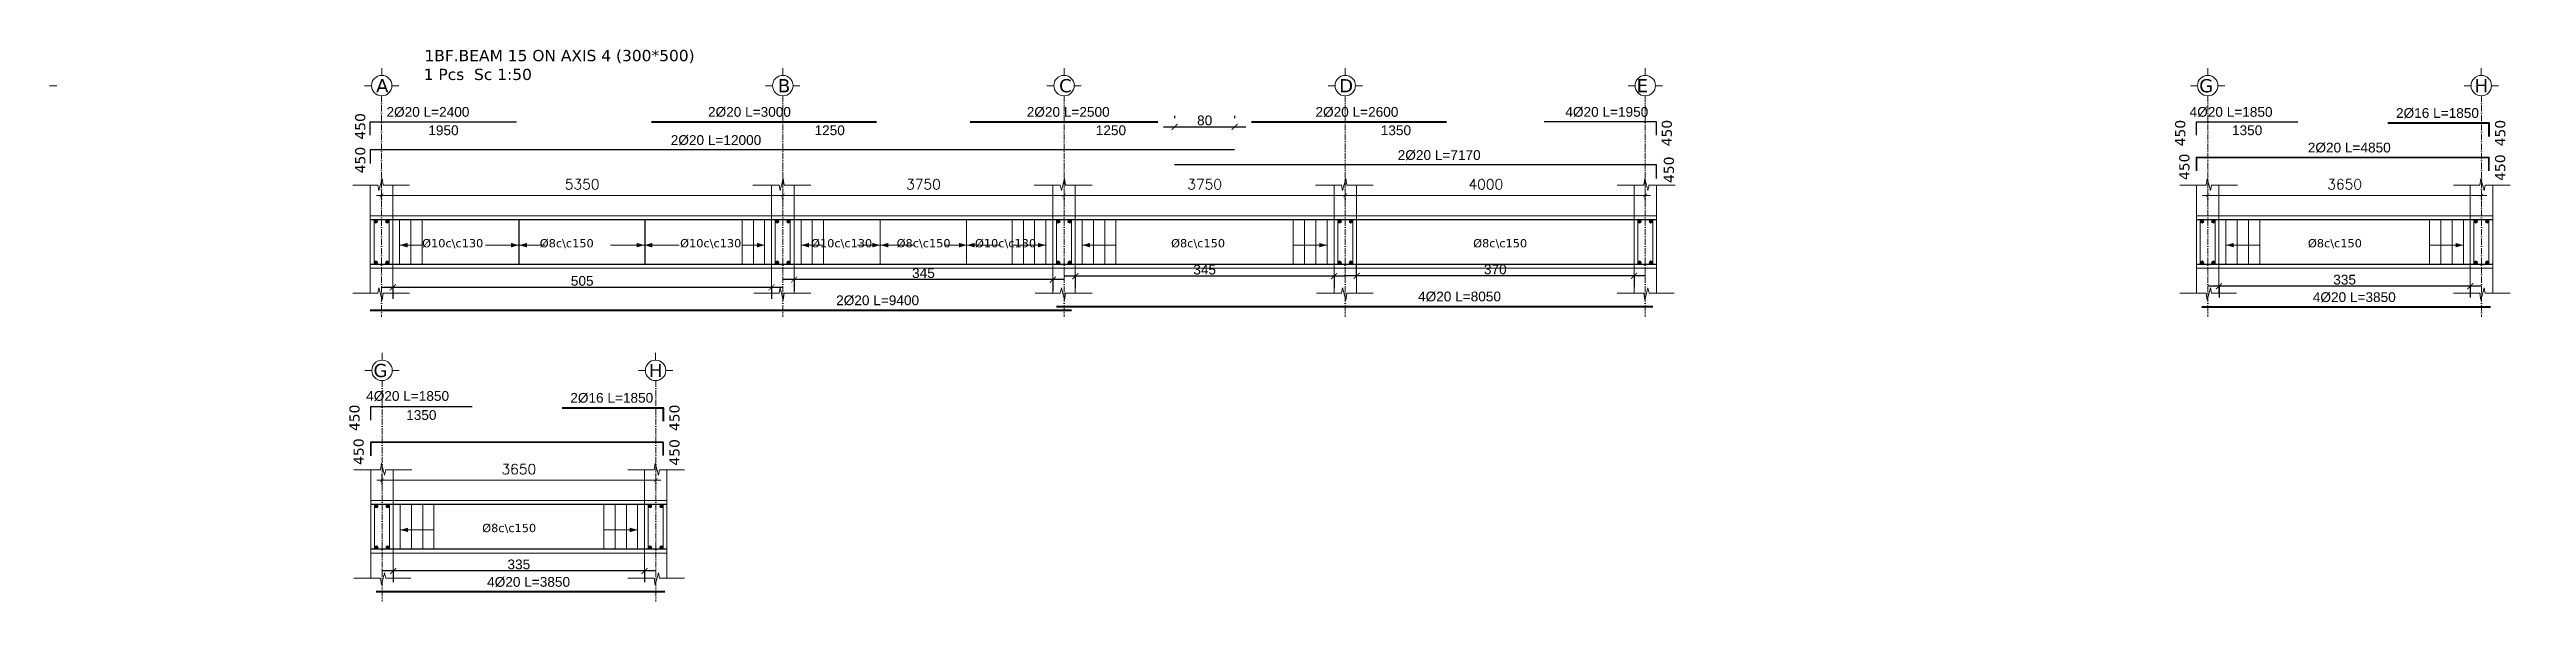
# Model space of a CAD drawing. Header units: inches. Extents: x -26151 to 62940, y -10194 to 246332.
# Drawn here: x -2032 to 1271, y 126627 to 127363 of the extents above; entities that cross this region are included whole.
import ezdxf

# ---------------------------------------------------------------- set-up
doc = ezdxf.new("R2010")
doc.units = ezdxf.units.IN
doc.header["$LTSCALE"] = 0.7
doc.header["$MEASUREMENT"] = 0
doc.linetypes.add('ACAD_ISO10W100', pattern=[18, 12, -3, 0, -3])
doc.layers.get('0').update_dxf_attribs({"lineweight": 13})
doc.layers.get('Defpoints').update_dxf_attribs({"lineweight": 5})
for name, color, linetype, lineweight in [('axis', 254, 'ACAD_ISO10W100', 9), ('BEAM FRAME', 5, 'Continuous', 18), ('COLUMN', 4, 'Continuous', 20), ('elevline', 30, 'Continuous', 20), ('FRAME 070', 5, 'Continuous', 60), ('hach', 9, 'Continuous', 9), ('hatch', 9, 'Continuous', 9), ('renforcment', 141, 'Continuous', 40), ('tex', 3, 'Continuous', 25), ('TEXT', 3, 'Continuous', 25), ('top rein. extension', 50, 'Continuous', 20), ('top renforcment', 7, 'Continuous', 40)]:
    doc.layers.add(name, color=color, linetype=linetype, lineweight=lineweight)
doc.styles.add('100', font='romans.shx', dxfattribs={"height": 13.5})
doc.styles.add('romanc', font='verdana.ttf', dxfattribs={"height": 250})
doc.styles.get("Standard").update_dxf_attribs({"font": 'arial.ttf', "height": 13})
doc.dimstyles.new('100', dxfattribs={"dimtxt": 13.5, "dimasz": 5, "dimexe": 7, "dimexo": 7, "dimgap": 8, "dimtad": 1, "dimdec": 0, "dimlfac": 10, "dimzin": 4, "dimdsep": 46, "dimtxsty": '100', "dimblk": 'ARCHTICK', "dimcen": 0.09, "dimdle": 7, "dimclrd": 1, "dimclre": 8, "dimclrt": 2, "dimadec": 0, "dimazin": 1, "dimtfac": 1, "dimtdec": 0, "dimtix": 1, "dimtofl": 0, "dimtmove": 0, "dimatfit": 3, "dimldrblk": 'ARCHTICK', "dimfxl": 0, "dimtolj": 1, "dimtzin": 0, "dimlwd": -1, "dimlwe": -1, "dimarcsym": 0})
doc.dimstyles.get("Standard").update_dxf_attribs({"dimtxt": 13, "dimasz": 5, "dimexe": 0.18, "dimexo": 0.0625, "dimgap": 6, "dimtad": 1, "dimdec": 0, "dimlfac": 10, "dimzin": 0, "dimdsep": 46, "dimtxsty": 'Standard', "dimblk": 'ARCHTICK', "dimcen": 0.09, "dimse1": 1, "dimse2": 1, "dimclrd": 1, "dimclre": 7, "dimclrt": 3, "dimadec": 0, "dimazin": 0, "dimtfac": 1, "dimtdec": 0, "dimtix": 1, "dimtofl": 0, "dimtmove": 0, "dimatfit": 3, "dimldrblk": 'ARCHTICK', "dimfxl": 0, "dimtolj": 1, "dimtzin": 0, "dimarcsym": 0})
doc.dimstyles.new('STANDARD$0', dxfattribs={"dimscale": 0, "dimtxt": 50, "dimasz": 8, "dimexe": 15, "dimexo": 0.0625, "dimgap": 2, "dimtad": 1, "dimdec": 0, "dimzin": 0, "dimdsep": 46, "dimtxsty": 'Standard', "dimblk1": 'ARCHTICK', "dimblk2": 'ARCHTICK', "dimsah": 1, "dimcen": 0.09, "dimdle": 15, "dimclrd": 3, "dimclre": 3, "dimclrt": 3, "dimazin": 0, "dimtfac": 1, "dimtdec": 0, "dimtofl": 0, "dimtmove": 1, "dimatfit": 3, "dimldrblk": 'ARCHTICK', "dimfxl": 0, "dimtolj": 1, "dimtzin": 0, "dimarcsym": 0})

msp = doc.modelspace()

# ---------------------------------------------------------------- texts
at = {"layer": 'tex', "style": 'romanc'}
for s, p in [('%%C10c\\c130', (-1535.07, 127099.35, -217.91)), ('%%C8c\\c150', (-1378.21, 127099.35, -33654.09)), ('%%C10c\\c130', (-1191.03, 127099.35, -33654.09)), ('%%C10c\\c130', (-1016.45, 127099.35, -33654.09)), ('%%C8c\\c150', (-902.36, 127099.35, -33654.09)), ('%%C10c\\c130', (-797.91, 127099.35, -33654.09)), ('%%C8c\\c150', (-536.38, 127099.35, -33654.09)), ('%%C8c\\c150', (-133.59, 127099.35, -33654.09)), ('%%C8c\\c150', (979.48, 127099.35, -33654.09)), ('%%C8c\\c150', (-1454.93, 126719.21, -33436.19))]:
    msp.add_text(s, height=11, dxfattribs=at).set_placement(p)
at = {"layer": 'TEXT', "style": 'romanc'}
for s, height, p in [('1BF.BEAM 15 ON AXIS 4 (300*500)', 15, (-1531.95, 127347.85, -217.91)), ('A', 17.6, (-1596.47, 127306.31, -217.91)), ('1 Pcs  Sc 1:50 ', 15, (-1532.97, 127322.75, -217.91)), ('B', 17.6, (-1060.74, 127306.31, -217.91)), ('C', 17.6, (-685.74, 127306.31, -217.91)), ('D', 17.6, (-312.26, 127306.31, -217.91)), ('E', 17.6, (84.38, 127306.31, -217.91)), ('G', 17.6, (834.45, 127306.31, -217.91)), ('H', 17.6, (1201.64, 127306.31, -217.91)), ('G', 17.6, (-1599.96, 126926.17)), ('H', 17.6, (-1232.77, 126926.17))]:
    msp.add_text(s, height=height, dxfattribs=at).set_placement(p)
at = {"layer": 'TEXT', "lineweight": 30, "style": 'romanc'}
for p in [(-1610.85, 127243.15), (-1610.85, 127198.21), (821.41, 127189.13), (-1613, 126808.99, 217.91)]:
    msp.add_text('450', height=13.5, rotation=90, dxfattribs=at).set_placement(p)
at = {"layer": 'TEXT', "style": 'romanc'}
for p in [(131.27, 127234.18, -73175.05), (815.89, 127234.18, -73175.05), (1242.53, 127234.18, -73175.05), (1242.53, 127188.12, -73175.05), (134.07, 127185.22, -73175.05), (-1618.52, 126854.04, -72957.14), (-1191.88, 126854.04, -72957.14), (-1191.88, 126807.98, -72957.14)]:
    msp.add_text('450', height=13.5, rotation=90, dxfattribs=at).set_placement(p)

# ---------------------------------------------------------------- blocks, each defined once
blk = doc.blocks.new('*D1638')
at = {"layer": 'Defpoints', "color": 0, "lineweight": 30, "transparency": 16777216}
for p in [(-89.1, 127229.3), (-1289.1, 127219.3, -167.8), (-89.1, 127219.3, 33.7)]:
    blk.add_point(p, dxfattribs=at)
at = {"layer": 'TEXT', "color": 3, "transparency": 16777216, "insert": (-1143.2, 127242.3), "char_height": 13, "attachment_point": 5}
blk.add_mtext('\\A1;2%%C20 L=12000', dxfattribs=at)
blk = doc.blocks.new('_ArchTick')
at = {"color": 0, "linetype": 'ByBlock', "lineweight": 0, "const_width": 0.15}
blk.add_lwpolyline([(-0.5, -0.5), (0.5, 0.5)], dxfattribs=at)
blk = doc.blocks.new('*D1639')
at = {"color": 1, "transparency": 16777216}
blk.add_line((-1047.1, 127168.7), (-1596.1, 127168.7), dxfattribs=at)
at = {"color": 8, "transparency": 16777216}
for p, q in [((-1589.1, 127162.7), (-1589.1, 127175.7)), ((-1054.1, 127162.4), (-1054.1, 127175.7))]:
    blk.add_line(p, q, dxfattribs=at)
at = {"layer": 'Defpoints', "color": 0, "transparency": 16777216}
for p in [(-1589.1, 127168.7), (-1589.1, 127155.7), (-1054.1, 127155.4)]:
    blk.add_point(p, dxfattribs=at)
at = {"color": 1, "transparency": 16777216, "xscale": 5, "yscale": 5, "zscale": 5, "rotation": 180}
blk.add_blockref('_ArchTick', (-1589.1, 127168.7), dxfattribs=at)
at = {"color": 1, "transparency": 16777216, "xscale": 5, "yscale": 5, "zscale": 5}
blk.add_blockref('_ArchTick', (-1054.1, 127168.7), dxfattribs=at)
at = {"color": 2, "lineweight": 30, "transparency": 16777216, "insert": (-1321.6, 127183.5), "char_height": 13.5, "attachment_point": 5, "style": '100'}
blk.add_mtext('\\A1;5350', dxfattribs=at)
blk = doc.blocks.new('*D1640')
at = {"color": 1, "transparency": 16777216}
blk.add_line((-686.1, 127168.7), (-297.1, 127168.7), dxfattribs=at)
at = {"color": 8, "transparency": 16777216}
for p, q in [((-679.1, 127162.1), (-679.1, 127175.7)), ((-304.1, 127159.8), (-304.1, 127175.7))]:
    blk.add_line(p, q, dxfattribs=at)
at = {"layer": 'Defpoints', "color": 0, "transparency": 16777216}
for p in [(-679.1, 127155.1), (-304.1, 127168.7), (-304.1, 127152.8)]:
    blk.add_point(p, dxfattribs=at)
at = {"color": 1, "transparency": 16777216, "xscale": 5, "yscale": 5, "zscale": 5, "rotation": 180}
blk.add_blockref('_ArchTick', (-679.1, 127168.7), dxfattribs=at)
at = {"color": 1, "transparency": 16777216, "xscale": 5, "yscale": 5, "zscale": 5}
blk.add_blockref('_ArchTick', (-304.1, 127168.7), dxfattribs=at)
at = {"color": 2, "lineweight": 30, "transparency": 16777216, "insert": (-491.6, 127183.5), "char_height": 13.5, "attachment_point": 5, "style": '100'}
blk.add_mtext('\\A1;3750', dxfattribs=at)
blk = doc.blocks.new('*D1641')
at = {"layer": 'Defpoints', "color": 0, "lineweight": 30, "transparency": 16777216}
for p in [(-689.1, 127020.5, -37100.9), (-689.1, 127020.5), (105.9, 127020.5, -13652.7)]:
    blk.add_point(p, dxfattribs=at)
at = {"layer": 'TEXT', "color": 3, "transparency": 16777216, "insert": (-151.8, 127033.5), "char_height": 13, "attachment_point": 5}
blk.add_mtext('\\A1;4%%C20 L=8050', dxfattribs=at)
blk = doc.blocks.new('*D1642')
at = {"layer": 'Defpoints', "color": 0, "lineweight": 30, "transparency": 16777216}
for p in [(-1604.1, 127015.4, -37100.9), (-1604.1, 127015.4), (-669.1, 127015.4, -13652.7)]:
    blk.add_point(p, dxfattribs=at)
at = {"layer": 'TEXT', "color": 3, "transparency": 16777216, "insert": (-927.7, 127028.4), "char_height": 13, "attachment_point": 5}
blk.add_mtext('\\A1;2%%C20 L=9400', dxfattribs=at)
blk = doc.blocks.new('*D1643')
at = {"color": 1, "transparency": 16777216}
blk.add_line((-1061.1, 127168.7), (-672.1, 127168.7), dxfattribs=at)
at = {"color": 8, "transparency": 16777216}
for p, q in [((-1054.1, 127162.4), (-1054.1, 127175.7)), ((-679.1, 127161.1), (-679.1, 127175.7))]:
    blk.add_line(p, q, dxfattribs=at)
at = {"layer": 'Defpoints', "color": 0, "transparency": 16777216}
for p in [(-1054.1, 127155.4), (-679.1, 127168.7), (-679.1, 127154.1)]:
    blk.add_point(p, dxfattribs=at)
at = {"color": 1, "transparency": 16777216, "xscale": 5, "yscale": 5, "zscale": 5, "rotation": 180}
blk.add_blockref('_ArchTick', (-1054.1, 127168.7), dxfattribs=at)
at = {"color": 1, "transparency": 16777216, "xscale": 5, "yscale": 5, "zscale": 5}
blk.add_blockref('_ArchTick', (-679.1, 127168.7), dxfattribs=at)
at = {"color": 2, "lineweight": 30, "transparency": 16777216, "insert": (-866.6, 127183.5), "char_height": 13.5, "attachment_point": 5, "style": '100'}
blk.add_mtext('\\A1;3750', dxfattribs=at)
blk = doc.blocks.new('*D1644')
at = {"color": 1, "transparency": 16777216}
blk.add_line((838.9, 127168.7), (1217.9, 127168.7), dxfattribs=at)
at = {"color": 8, "transparency": 16777216}
for p, q in [((845.9, 127162.4), (845.9, 127175.7)), ((1210.9, 127162.7), (1210.9, 127175.7))]:
    blk.add_line(p, q, dxfattribs=at)
at = {"layer": 'Defpoints', "color": 0, "transparency": 16777216}
for p in [(845.9, 127155.4), (1210.9, 127168.7), (1210.9, 127155.7)]:
    blk.add_point(p, dxfattribs=at)
at = {"color": 1, "transparency": 16777216, "xscale": 5, "yscale": 5, "zscale": 5, "rotation": 180}
blk.add_blockref('_ArchTick', (845.9, 127168.7), dxfattribs=at)
at = {"color": 1, "transparency": 16777216, "xscale": 5, "yscale": 5, "zscale": 5}
blk.add_blockref('_ArchTick', (1210.9, 127168.7), dxfattribs=at)
at = {"color": 2, "lineweight": 30, "transparency": 16777216, "insert": (1028.4, 127183.5), "char_height": 13.5, "attachment_point": 5, "style": '100'}
blk.add_mtext('\\A1;3650', dxfattribs=at)
blk = doc.blocks.new('*D1645')
at = {"layer": 'Defpoints', "color": 0, "lineweight": 30, "transparency": 16777216}
for p in [(465.8, 127219.3, -157.8), (465.8, 127219.3), (1270.9, 127219.3, -0.6)]:
    blk.add_point(p, dxfattribs=at)
at = {"layer": 'TEXT', "color": 3, "transparency": 16777216, "insert": (1034.6, 127232.3), "char_height": 13, "attachment_point": 5}
blk.add_mtext('\\A1;2%%C20 L=4850', dxfattribs=at)
blk = doc.blocks.new('*D1646')
at = {"layer": 'Defpoints', "color": 0, "lineweight": 30, "transparency": 16777216}
for p in [(-804.1, 127266.9, -203.1), (-804.1, 127266.9), (-554.1, 127266.9, -189.9)]:
    blk.add_point(p, dxfattribs=at)
at = {"layer": 'TEXT', "color": 3, "transparency": 16777216, "insert": (-673.6, 127279.9), "char_height": 13, "attachment_point": 5}
blk.add_mtext('\\A1;2%%C20 L=2500', dxfattribs=at)
blk = doc.blocks.new('*D1647')
at = {"layer": 'Defpoints', "color": 0, "lineweight": 30, "transparency": 16777216}
for p in [(-679.1, 127265.3), (-554.1, 127265.3), (-554.1, 127242.9)]:
    blk.add_point(p, dxfattribs=at)
at = {"layer": 'TEXT', "color": 3, "transparency": 16777216, "insert": (-616.6, 127255.5), "char_height": 13, "attachment_point": 5}
blk.add_mtext('\\A1;1250', dxfattribs=at)
blk = doc.blocks.new('*D1648')
at = {"layer": 'Defpoints', "color": 0, "lineweight": 30, "transparency": 16777216}
for p in [(595.9, 127266.9, -203.1), (595.9, 127266.9), (970.9, 127266.9, -189.9)]:
    blk.add_point(p, dxfattribs=at)
at = {"layer": 'TEXT', "color": 3, "transparency": 16777216, "insert": (877, 127279.9), "char_height": 13, "attachment_point": 5}
blk.add_mtext('\\A1;4%%C20 L=1850', dxfattribs=at)
blk = doc.blocks.new('*D1649')
at = {"layer": 'Defpoints', "color": 0, "lineweight": 30, "transparency": 16777216}
for p in [(830.9, 127266.9), (965.9, 127265.3, 217.9), (965.9, 127242.9)]:
    blk.add_point(p, dxfattribs=at)
at = {"layer": 'TEXT', "color": 3, "transparency": 16777216, "insert": (898.4, 127255.5), "char_height": 13, "attachment_point": 5}
blk.add_mtext('\\A1;1350', dxfattribs=at)
blk = doc.blocks.new('*D1650')
at = {"color": 1, "transparency": 16777216}
blk.add_line((102.9, 127168.7), (-311.1, 127168.7), dxfattribs=at)
at = {"color": 8, "transparency": 16777216}
for p, q in [((-304.1, 127159.8), (-304.1, 127175.7)), ((95.9, 127161.1), (95.9, 127175.7))]:
    blk.add_line(p, q, dxfattribs=at)
at = {"layer": 'Defpoints', "color": 0, "transparency": 16777216}
for p in [(-304.1, 127168.7), (-304.1, 127152.8), (95.9, 127154.1)]:
    blk.add_point(p, dxfattribs=at)
at = {"color": 1, "transparency": 16777216, "xscale": 5, "yscale": 5, "zscale": 5, "rotation": 180}
blk.add_blockref('_ArchTick', (-304.1, 127168.7), dxfattribs=at)
at = {"color": 1, "transparency": 16777216, "xscale": 5, "yscale": 5, "zscale": 5}
blk.add_blockref('_ArchTick', (95.9, 127168.7), dxfattribs=at)
at = {"color": 2, "lineweight": 30, "transparency": 16777216, "insert": (-116.6, 127183.5), "char_height": 13.5, "attachment_point": 5, "style": '100'}
blk.add_mtext('\\A1;4000', dxfattribs=at)
blk = doc.blocks.new('*D1651')
at = {"layer": 'Defpoints', "color": 0, "lineweight": 30, "transparency": 16777216}
for p in [(-39.1, 127266.9, -203.1), (-39.1, 127266.9), (345.9, 127266.9, -189.9)]:
    blk.add_point(p, dxfattribs=at)
at = {"layer": 'TEXT', "color": 3, "transparency": 16777216, "insert": (44.6, 127279.9), "char_height": 13, "attachment_point": 5}
blk.add_mtext('\\A1;4%%C20 L=1950', dxfattribs=at)
blk = doc.blocks.new('*D1652')
at = {"layer": 'Defpoints', "color": 0, "lineweight": 30, "transparency": 16777216}
for p in [(837.9, 127019.6, -13652.7), (1222.9, 127019.6, -36883), (1222.9, 127019.6)]:
    blk.add_point(p, dxfattribs=at)
at = {"layer": 'TEXT', "color": 3, "transparency": 16777216, "insert": (1041.3, 127032.6), "char_height": 13, "attachment_point": 5}
blk.add_mtext('\\A1;4%%C20 L=3850', dxfattribs=at)
blk = doc.blocks.new('*D1653')
at = {"layer": 'Defpoints', "color": 0, "lineweight": 30, "transparency": 16777216}
for p in [(1085.9, 127265.4, -199.4), (1085.9, 127265.4), (1270.9, 127265.4, -0.6)]:
    blk.add_point(p, dxfattribs=at)
at = {"layer": 'TEXT', "color": 3, "transparency": 16777216, "insert": (1152.2, 127278.4), "char_height": 13, "attachment_point": 5}
blk.add_mtext('\\A1;2%%C16 L=1850', dxfattribs=at)
blk = doc.blocks.new('*D1654')
at = {"layer": 'Defpoints', "color": 0, "lineweight": 30, "transparency": 16777216}
for p in [(-429.1, 127266.9, -203.1), (-429.1, 127266.9), (-169.1, 127266.9, -189.9)]:
    blk.add_point(p, dxfattribs=at)
at = {"layer": 'TEXT', "color": 3, "transparency": 16777216, "insert": (-288.6, 127279.9), "char_height": 13, "attachment_point": 5}
blk.add_mtext('\\A1;2%%C20 L=2600', dxfattribs=at)
blk = doc.blocks.new('*D1655')
at = {"layer": 'Defpoints', "color": 0, "lineweight": 30, "transparency": 16777216}
for p in [(-304.1, 127265.3), (-169.1, 127265.3), (-169.1, 127242.9)]:
    blk.add_point(p, dxfattribs=at)
at = {"layer": 'TEXT', "color": 3, "transparency": 16777216, "insert": (-236.6, 127255.5), "char_height": 13, "attachment_point": 5}
blk.add_mtext('\\A1;1350', dxfattribs=at)
blk = doc.blocks.new('*D1656')
at = {"layer": 'Defpoints', "color": 0, "lineweight": 30, "transparency": 16777216}
for p in [(-1229.1, 127266.9, -203.1), (-1229.1, 127266.9), (-929.1, 127266.9, -189.9)]:
    blk.add_point(p, dxfattribs=at)
at = {"layer": 'TEXT', "color": 3, "transparency": 16777216, "insert": (-1098.6, 127279.9), "char_height": 13, "attachment_point": 5}
blk.add_mtext('\\A1;2%%C20 L=3000', dxfattribs=at)
blk = doc.blocks.new('*D1657')
at = {"layer": 'Defpoints', "color": 0, "lineweight": 30, "transparency": 16777216}
for p in [(-1054.1, 127265.3), (-929.1, 127265.3), (-929.1, 127242.9)]:
    blk.add_point(p, dxfattribs=at)
at = {"layer": 'TEXT', "color": 3, "transparency": 16777216, "insert": (-991.6, 127255.5), "char_height": 13, "attachment_point": 5}
blk.add_mtext('\\A1;1250', dxfattribs=at)
blk = doc.blocks.new('*D1658')
at = {"layer": 'Defpoints', "color": 0, "lineweight": 30, "transparency": 16777216}
for p in [(-1729.1, 127266.9, -203.1), (-1729.1, 127266.9), (-1409.1, 127266.9, -189.9)]:
    blk.add_point(p, dxfattribs=at)
at = {"layer": 'TEXT', "color": 3, "transparency": 16777216, "insert": (-1527.3, 127279.9), "char_height": 13, "attachment_point": 5}
blk.add_mtext('\\A1;2%%C20 L=2400', dxfattribs=at)
blk = doc.blocks.new('*D1659')
at = {"layer": 'Defpoints', "color": 0, "lineweight": 30, "transparency": 16777216}
for p in [(-1604.1, 127265.3), (-1409.1, 127265.3), (-1409.1, 127242.9)]:
    blk.add_point(p, dxfattribs=at)
at = {"layer": 'TEXT', "color": 3, "transparency": 16777216, "insert": (-1506.6, 127255.5), "char_height": 13, "attachment_point": 5}
blk.add_mtext('\\A1;1950', dxfattribs=at)
blk = doc.blocks.new('*D1660')
at = {"layer": 'Defpoints', "color": 0, "linetype": 'ByBlock', "transparency": 16777216}
for p in [(860.9, 127071.4), (1195.9, 127071.4), (860.9, 127047.5)]:
    blk.add_point(p, dxfattribs=at)
at = {"layer": 'hach', "color": 3, "lineweight": -2, "transparency": 16777216}
for p, q in [((1210.9, 127047.5), (845.9, 127047.5)), ((860.9, 127048.5), (860.9, 127032.5)), ((1195.9, 127048.5), (1195.9, 127032.5))]:
    blk.add_line(p, q, dxfattribs=at)
at = {"layer": 'hach', "color": 3, "linetype": 'ByBlock', "lineweight": -2, "transparency": 16777216, "xscale": 8, "yscale": 8, "zscale": 8, "rotation": 180}
blk.add_blockref('_ArchTick', (860.9, 127047.5), dxfattribs=at)
at = {"layer": 'hach', "color": 3, "linetype": 'ByBlock', "lineweight": -2, "transparency": 16777216, "xscale": 8, "yscale": 8, "zscale": 8}
blk.add_blockref('_ArchTick', (1195.9, 127047.5), dxfattribs=at)
at = {"layer": 'hach', "color": 3, "linetype": 'ByBlock', "lineweight": 30, "transparency": 16777216, "insert": (1028.4, 127056.1), "char_height": 13, "attachment_point": 5}
blk.add_mtext('\\A1;335', dxfattribs=at)
blk = doc.blocks.new('*D1661')
at = {"layer": 'Defpoints', "color": 0, "linetype": 'ByBlock', "transparency": 16777216}
for p in [(-289.1, 127061.3), (-289.1, 127061.3), (80.9, 127071.4)]:
    blk.add_point(p, dxfattribs=at)
at = {"layer": 'hach', "color": 3, "lineweight": -2, "transparency": 16777216}
for p, q in [((95.9, 127061.3), (-304.1, 127061.3)), ((-289.1, 127061.3), (-289.1, 127076.3)), ((80.9, 127062.3), (80.9, 127046.3))]:
    blk.add_line(p, q, dxfattribs=at)
at = {"layer": 'hach', "color": 3, "linetype": 'ByBlock', "lineweight": -2, "transparency": 16777216, "xscale": 8, "yscale": 8, "zscale": 8, "rotation": 180}
blk.add_blockref('_ArchTick', (-289.1, 127061.3), dxfattribs=at)
at = {"layer": 'hach', "color": 3, "linetype": 'ByBlock', "lineweight": -2, "transparency": 16777216, "xscale": 8, "yscale": 8, "zscale": 8}
blk.add_blockref('_ArchTick', (80.9, 127061.3), dxfattribs=at)
at = {"layer": 'hach', "color": 3, "linetype": 'ByBlock', "lineweight": 30, "transparency": 16777216, "insert": (-104.1, 127069.9), "char_height": 13, "attachment_point": 5}
blk.add_mtext('\\A1;370', dxfattribs=at)
blk = doc.blocks.new('*D1662')
at = {"layer": 'Defpoints', "color": 0, "linetype": 'ByBlock', "transparency": 16777216}
for p in [(-664.1, 127071.4), (-664.1, 127060.8), (-319.1, 127071.4)]:
    blk.add_point(p, dxfattribs=at)
at = {"layer": 'hach', "color": 3, "lineweight": -2, "transparency": 16777216}
for p, q in [((-304.1, 127060.8), (-679.1, 127060.8)), ((-664.1, 127061.9), (-664.1, 127045.8)), ((-319.1, 127061.9), (-319.1, 127045.8))]:
    blk.add_line(p, q, dxfattribs=at)
at = {"layer": 'hach', "color": 3, "linetype": 'ByBlock', "lineweight": -2, "transparency": 16777216, "xscale": 8, "yscale": 8, "zscale": 8, "rotation": 180}
blk.add_blockref('_ArchTick', (-664.1, 127060.8), dxfattribs=at)
at = {"layer": 'hach', "color": 3, "linetype": 'ByBlock', "lineweight": -2, "transparency": 16777216, "xscale": 8, "yscale": 8, "zscale": 8}
blk.add_blockref('_ArchTick', (-319.1, 127060.8), dxfattribs=at)
at = {"layer": 'hach', "color": 3, "linetype": 'ByBlock', "lineweight": 30, "transparency": 16777216, "insert": (-491.6, 127069.5), "char_height": 13, "attachment_point": 5}
blk.add_mtext('\\A1;345', dxfattribs=at)
blk = doc.blocks.new('*D1663')
at = {"layer": 'Defpoints', "color": 0, "linetype": 'ByBlock', "transparency": 16777216}
for p in [(-1039.1, 127071.4), (-1039.1, 127056.3), (-694.1, 127071.4)]:
    blk.add_point(p, dxfattribs=at)
at = {"layer": 'hach', "color": 3, "lineweight": -2, "transparency": 16777216}
for p, q in [((-679.1, 127056.3), (-1054.1, 127056.3)), ((-1039.1, 127057.3), (-1039.1, 127041.3)), ((-694.1, 127057.3), (-694.1, 127041.3))]:
    blk.add_line(p, q, dxfattribs=at)
at = {"layer": 'hach', "color": 3, "linetype": 'ByBlock', "lineweight": -2, "transparency": 16777216, "xscale": 8, "yscale": 8, "zscale": 8, "rotation": 180}
blk.add_blockref('_ArchTick', (-1039.1, 127056.3), dxfattribs=at)
at = {"layer": 'hach', "color": 3, "linetype": 'ByBlock', "lineweight": -2, "transparency": 16777216, "xscale": 8, "yscale": 8, "zscale": 8}
blk.add_blockref('_ArchTick', (-694.1, 127056.3), dxfattribs=at)
at = {"layer": 'hach', "color": 3, "linetype": 'ByBlock', "lineweight": 30, "transparency": 16777216, "insert": (-866.6, 127064.9), "char_height": 13, "attachment_point": 5}
blk.add_mtext('\\A1;345', dxfattribs=at)
blk = doc.blocks.new('*D1664')
at = {"layer": 'Defpoints', "color": 0, "linetype": 'ByBlock', "transparency": 16777216}
for p in [(-1574.1, 127071.4), (-1069.1, 127071.4), (-1574.1, 127045.8)]:
    blk.add_point(p, dxfattribs=at)
at = {"layer": 'hach', "color": 3, "lineweight": -2, "transparency": 16777216}
for p, q in [((-1054.1, 127045.8), (-1589.1, 127045.8)), ((-1574.1, 127046.9), (-1574.1, 127030.8)), ((-1069.1, 127046.9), (-1069.1, 127030.8))]:
    blk.add_line(p, q, dxfattribs=at)
at = {"layer": 'hach', "color": 3, "linetype": 'ByBlock', "lineweight": -2, "transparency": 16777216, "xscale": 8, "yscale": 8, "zscale": 8, "rotation": 180}
blk.add_blockref('_ArchTick', (-1574.1, 127045.8), dxfattribs=at)
at = {"layer": 'hach', "color": 3, "linetype": 'ByBlock', "lineweight": -2, "transparency": 16777216, "xscale": 8, "yscale": 8, "zscale": 8}
blk.add_blockref('_ArchTick', (-1069.1, 127045.8), dxfattribs=at)
at = {"layer": 'hach', "color": 3, "linetype": 'ByBlock', "lineweight": 30, "transparency": 16777216, "insert": (-1321.6, 127054.5), "char_height": 13, "attachment_point": 5}
blk.add_mtext('\\A1;505', dxfattribs=at)
blk = doc.blocks.new('*D1666')
at = {"layer": 'Defpoints', "color": 0, "linetype": 'ByBlock', "lineweight": 30, "transparency": 16777216}
for p in [(-451.6, 127260.1), (-531.6, 127229.3, -217.9), (-451.6, 127229.3, -217.9)]:
    blk.add_point(p, dxfattribs=at)
at = {"layer": 'hach', "color": 3, "lineweight": -2, "transparency": 16777216}
for p, q in [((-546.6, 127260.1), (-436.6, 127260.1)), ((-531.6, 127271.7), (-531.6, 127275.1)), ((-451.6, 127271.7), (-451.6, 127275.1))]:
    blk.add_line(p, q, dxfattribs=at)
at = {"layer": 'hach', "color": 3, "linetype": 'ByBlock', "lineweight": -2, "transparency": 16777216, "xscale": 8, "yscale": 8, "zscale": 8, "rotation": 180}
blk.add_blockref('_ArchTick', (-531.6, 127260.1), dxfattribs=at)
at = {"layer": 'hach', "color": 3, "linetype": 'ByBlock', "lineweight": -2, "transparency": 16777216, "xscale": 8, "yscale": 8, "zscale": 8}
blk.add_blockref('_ArchTick', (-451.6, 127260.1), dxfattribs=at)
at = {"layer": 'hach', "color": 3, "linetype": 'ByBlock', "lineweight": 30, "transparency": 16777216, "insert": (-491.6, 127268.7), "char_height": 13, "attachment_point": 5}
blk.add_mtext('\\A1;80', dxfattribs=at)
blk = doc.blocks.new('*D1667')
at = {"layer": 'Defpoints', "color": 0, "lineweight": 30, "transparency": 16777216}
for p in [(-488.3, 127209.3, 24.9), (-488.3, 127209.3), (228.6, 127209.3, -167.8)]:
    blk.add_point(p, dxfattribs=at)
at = {"layer": 'TEXT', "color": 3, "transparency": 16777216, "insert": (-178.9, 127222.3), "char_height": 13, "attachment_point": 5}
blk.add_mtext('\\A1;2%%C20 L=7170', dxfattribs=at)
blk = doc.blocks.new('*D1668')
at = {"color": 8, "transparency": 16777216}
for p, q in [((-1588.6, 126782.2), (-1588.6, 126795.6)), ((-1223.6, 126782.6), (-1223.6, 126795.6))]:
    blk.add_line(p, q, dxfattribs=at)
at = {"color": 1, "transparency": 16777216}
blk.add_line((-1595.6, 126788.6), (-1216.6, 126788.6), dxfattribs=at)
at = {"layer": 'Defpoints', "color": 0, "transparency": 16777216}
for p in [(-1588.6, 126775.2), (-1223.6, 126788.6), (-1223.6, 126775.6)]:
    blk.add_point(p, dxfattribs=at)
at = {"color": 1, "transparency": 16777216, "xscale": 5, "yscale": 5, "zscale": 5, "rotation": 180}
blk.add_blockref('_ArchTick', (-1588.6, 126788.6), dxfattribs=at)
at = {"color": 1, "transparency": 16777216, "xscale": 5, "yscale": 5, "zscale": 5}
blk.add_blockref('_ArchTick', (-1223.6, 126788.6), dxfattribs=at)
at = {"color": 2, "lineweight": 30, "transparency": 16777216, "insert": (-1406.1, 126803.3), "char_height": 13.5, "attachment_point": 5, "style": '100'}
blk.add_mtext('\\A1;3650', dxfattribs=at)
blk = doc.blocks.new('*D1669')
at = {"layer": 'Defpoints', "color": 0, "transparency": 16777216}
for p in [(-1603.6, 126886.7), (-1468.6, 126885.2, 217.9), (-1468.6, 126862.8)]:
    blk.add_point(p, dxfattribs=at)
at = {"layer": 'TEXT', "color": 3, "transparency": 16777216, "insert": (-1536.1, 126875.4), "char_height": 13, "attachment_point": 5}
blk.add_mtext('\\A1;1350', dxfattribs=at)
blk = doc.blocks.new('*D1670')
at = {"layer": 'Defpoints', "color": 0, "transparency": 16777216}
for p in [(-1596.6, 126639.5, -13652.7), (-1211.6, 126639.5, -36883), (-1211.6, 126639.5)]:
    blk.add_point(p, dxfattribs=at)
at = {"layer": 'TEXT', "color": 3, "transparency": 16777216, "insert": (-1393.1, 126652.5), "char_height": 13, "attachment_point": 5}
blk.add_mtext('\\A1;4%%C20 L=3850', dxfattribs=at)
blk = doc.blocks.new('*D1671')
at = {"layer": 'Defpoints', "color": 0, "transparency": 16777216}
for p in [(-1348.6, 126885.2, -199.4), (-1348.6, 126885.2), (-1163.6, 126885.2, -0.6)]:
    blk.add_point(p, dxfattribs=at)
at = {"layer": 'TEXT', "color": 3, "transparency": 16777216, "insert": (-1282.2, 126898.2), "char_height": 13, "attachment_point": 5}
blk.add_mtext('\\A1;2%%C16 L=1850', dxfattribs=at)
blk = doc.blocks.new('*D1672')
at = {"layer": 'Defpoints', "color": 0, "linetype": 'ByBlock', "transparency": 16777216}
for p in [(-1573.6, 126691.3), (-1573.6, 126667.3), (-1238.6, 126691.3)]:
    blk.add_point(p, dxfattribs=at)
at = {"layer": 'hach', "color": 3, "lineweight": -2, "transparency": 16777216}
for p, q in [((-1223.6, 126667.3), (-1588.6, 126667.3)), ((-1573.6, 126668.4), (-1573.6, 126652.3)), ((-1238.6, 126668.4), (-1238.6, 126652.3))]:
    blk.add_line(p, q, dxfattribs=at)
at = {"layer": 'hach', "color": 3, "linetype": 'ByBlock', "lineweight": -2, "transparency": 16777216, "xscale": 8, "yscale": 8, "zscale": 8, "rotation": 180}
blk.add_blockref('_ArchTick', (-1573.6, 126667.3), dxfattribs=at)
at = {"layer": 'hach', "color": 3, "linetype": 'ByBlock', "lineweight": -2, "transparency": 16777216, "xscale": 8, "yscale": 8, "zscale": 8}
blk.add_blockref('_ArchTick', (-1238.6, 126667.3), dxfattribs=at)
at = {"layer": 'hach', "color": 3, "linetype": 'ByBlock', "lineweight": 30, "transparency": 16777216, "insert": (-1406.1, 126676), "char_height": 13, "attachment_point": 5}
blk.add_mtext('\\A1;335', dxfattribs=at)
blk = doc.blocks.new('*D1697')
at = {"layer": 'Defpoints', "color": 0, "lineweight": 30, "transparency": 16777216}
for p in [(-1835.5, 126887.7, -203.1), (-1835.5, 126887.7), (-1460.5, 126887.7, -189.9)]:
    blk.add_point(p, dxfattribs=at)
at = {"layer": 'TEXT', "color": 3, "transparency": 16777216, "insert": (-1554.4, 126900.7), "char_height": 13, "attachment_point": 5}
blk.add_mtext('\\A1;4%%C20 L=1850', dxfattribs=at)

# ---------------------------------------------------------------- dimensions: what is measured, and where the dimension line sits
at = {"lineweight": 30}
for base, p1, p2, picture, middle in [((-1589.14, 127168.72, -217.91), (-1054.14, 127155.37, -217.91), (-1589.14, 127155.72, -217.91), '*D1639', (-1321.64, 127168.72, -217.91)), ((-304.14, 127168.72, -217.91), (95.86, 127154.15, -217.91), (-304.14, 127152.81, -217.91), '*D1650', (-116.64, 127168.72, -217.91))]:
    dim = msp.add_linear_dim(base=base, p1=p1, p2=p2, angle=180, dimstyle='100', dxfattribs=at)
    dim.commit()
    dim.dimension.update_dxf_attribs({"geometry": picture, "text_midpoint": middle, "dimtype": 160})
for base, p1, p2, picture, middle in [((-679.14, 127168.72, -217.91), (-1054.14, 127155.37, -217.91), (-679.14, 127154.15, -217.91), '*D1643', (-866.64, 127168.72, -217.91)), ((-304.14, 127168.72, -217.91), (-679.14, 127155.13, -217.91), (-304.14, 127152.81, -217.91), '*D1640', (-491.64, 127168.72, -217.91)), ((1210.86, 127168.72, -217.91), (845.86, 127155.37, -217.91), (1210.86, 127155.72, -217.91), '*D1644', (1028.36, 127168.72, -217.91)), ((-1223.55, 126788.58), (-1588.55, 126775.23), (-1223.55, 126775.58), '*D1668', (-1406.05, 126788.58))]:
    dim = msp.add_linear_dim(base=base, p1=p1, p2=p2, dimstyle='100', dxfattribs=at)
    dim.commit()
    dim.dimension.update_dxf_attribs({"geometry": picture, "text_midpoint": middle, "dimtype": 160})
at = {"layer": 'hach', "color": 6, "linetype": 'ByBlock', "lineweight": 30}
dim = msp.add_linear_dim(base=(-451.64, 127260.05), p1=(-531.64, 127229.3, -217.91), p2=(-451.64, 127229.3, -217.91), dimstyle='STANDARD$0', override={"dimscale": 1, "dimfxl": 1.25}, dxfattribs=at)
dim.commit()
dim.dimension.update_dxf_attribs({"geometry": '*D1666', "text_midpoint": (-491.64, 127268.69)})
at = {"layer": 'hach', "linetype": 'ByBlock', "lineweight": 30}
for base, p1, p2, picture, middle in [((-1574.14, 127045.84), (-1069.14, 127071.42), (-1574.14, 127071.42), '*D1664', (-1321.64, 127054.48)), ((-1039.14, 127056.3), (-694.14, 127071.42), (-1039.14, 127071.42), '*D1663', (-866.64, 127064.94)), ((-664.14, 127060.82), (-319.14, 127071.42), (-664.14, 127071.42), '*D1662', (-491.64, 127069.46)), ((860.86, 127047.47), (1195.86, 127071.42), (860.86, 127071.42), '*D1660', (1028.36, 127056.11)), ((-1573.55, 126667.33, 217.91), (-1238.55, 126691.28, 217.91), (-1573.55, 126691.28, 217.91), '*D1672', (-1406.05, 126675.97, 217.91))]:
    dim = msp.add_linear_dim(base=base, p1=p1, p2=p2, dimstyle='STANDARD$0', override={"dimscale": 1}, dxfattribs=at)
    dim.commit()
    dim.dimension.update_dxf_attribs({"geometry": picture, "text_midpoint": middle})
dim = msp.add_linear_dim(base=(-289.14, 127061.28), p1=(80.86, 127071.42), p2=(-289.14, 127061.28), dimstyle='STANDARD$0', override={"dimscale": 1}, dxfattribs=at)
dim.commit()
dim.dimension.update_dxf_attribs({"geometry": '*D1661', "text_midpoint": (-104.14, 127061.28), "dimtype": 160})
at = {"layer": 'TEXT'}
for base, p1, p2, angle, text, picture, middle in [((-1729.14, 127266.86, -217.91), (-1409.14, 127266.86, -407.78), (-1729.14, 127266.86, -421.05), 180, '2%%C20 L=2400', '*D1658', (-1527.29, 127266.86, -217.91)), ((-1229.14, 127266.86, -217.91), (-929.14, 127266.86, -407.78), (-1229.14, 127266.86, -421.05), 180, '2%%C20 L=<>', '*D1656', (-1098.58, 127266.86, -217.91)), ((-804.14, 127266.86, -217.91), (-554.14, 127266.86, -407.78), (-804.14, 127266.86, -421.05), 180, '2%%C20 L=<>', '*D1646', (-673.58, 127266.86, -217.91)), ((-429.14, 127266.86, -217.91), (-169.14, 127266.86, -407.78), (-429.14, 127266.86, -421.05), 180, '2%%C20 L=<>', '*D1654', (-288.58, 127266.86, -217.91)), ((-39.14, 127266.86, -217.91), (345.86, 127266.86, -407.78), (-39.14, 127266.86, -421.05), 180, '4%%C20 L=1950', '*D1651', (44.57, 127266.86, -217.91)), ((595.86, 127266.86, -217.91), (970.86, 127266.86, -407.78), (595.86, 127266.86, -421.05), 180, '4%%C20 L=1850', '*D1648', (876.98, 127266.86, -217.91)), ((1085.86, 127265.36, -217.91), (1270.86, 127265.36, -218.54), (1085.86, 127265.36, -417.31), 180, '2%%C16 L=<>', '*D1653', (1152.19, 127265.36, -217.91)), ((-89.14, 127229.3, -217.91), (-1289.11, 127219.3, -385.67), (-89.14, 127219.3, -184.17), 0, '2%%C20 L=<>', '*D1638', (-1143.21, 127229.3, -217.91)), ((-488.33, 127209.3, -217.91), (228.64, 127209.3, -385.67), (-488.33, 127209.3, -192.96), 180, '2%%C20 L=<>', '*D1667', (-178.9, 127209.3, -217.91)), ((465.83, 127219.3, -217.91), (1270.86, 127219.3, -218.54), (465.83, 127219.3, -375.69), 180, '2%%C20 L=4850', '*D1645', (1034.62, 127219.3, -217.91)), ((-1604.14, 127015.43, 12149.06), (-669.14, 127015.43, -1503.63), (-1604.14, 127015.43, -24951.83), 180, '2%%C20 L=9400', '*D1642', (-927.71, 127015.43, 12149.06)), ((-689.14, 127020.55, 12149.06), (105.86, 127020.55, -1503.63), (-689.14, 127020.55, -24951.83), 180, '4%%C20 L=8050', '*D1641', (-151.83, 127020.55, 12149.06)), ((1222.86, 127019.61, 12149.06), (837.86, 127019.61, -1503.63), (1222.86, 127019.61, -24733.92), 0, '4%%C20 L=<>', '*D1652', (1041.3, 127019.61, 12149.06)), ((-1835.53, 126887.72), (-1460.53, 126887.72, -189.88), (-1835.53, 126887.72, -203.15), 180, '4%%C20 L=1850', '*D1697', (-1554.41, 126887.72)), ((-1348.55, 126885.22), (-1163.55, 126885.22, -0.63), (-1348.55, 126885.22, -199.41), 180, '2%%C16 L=<>', '*D1671', (-1282.22, 126885.22)), ((-1211.55, 126639.47, 12366.96), (-1596.55, 126639.47, -1285.72), (-1211.55, 126639.47, -24516.02), 0, '4%%C20 L=<>', '*D1670', (-1393.11, 126639.47, 12366.96))]:
    dim = msp.add_linear_dim(base=base, p1=p1, p2=p2, angle=angle, text=text, dimstyle='Standard', override={"dimsd1": 1, "dimsd2": 1, "dimfxl": 0.1, "dimfxlon": 1}, dxfattribs=at)
    dim.commit()
    dim.dimension.update_dxf_attribs({"geometry": picture, "text_midpoint": middle, "dimtype": 161})
for base, p1, p2, picture, middle in [((-1409.14, 127242.9, -217.91), (-1604.14, 127265.29, -217.91), (-1409.14, 127265.29, -217.91), '*D1659', (-1506.64, 127255.53, -217.91)), ((-929.14, 127242.9, -217.91), (-1054.14, 127265.29, -217.91), (-929.14, 127265.29, -217.91), '*D1657', (-991.64, 127255.53, -217.91)), ((-554.14, 127242.9, -217.91), (-679.14, 127265.29, -217.91), (-554.14, 127265.29, -217.91), '*D1647', (-616.64, 127255.53, -217.91)), ((-169.14, 127242.9, -217.91), (-304.14, 127265.29, -217.91), (-169.14, 127265.29, -217.91), '*D1655', (-236.64, 127255.54, -217.91)), ((965.86, 127242.9, -217.91), (830.86, 127266.86, -217.91), (965.86, 127265.29), '*D1649', (898.36, 127255.54, -217.91)), ((-1468.55, 126862.76), (-1603.55, 126886.72), (-1468.55, 126885.15, 217.91), '*D1669', (-1536.05, 126875.4))]:
    dim = msp.add_linear_dim(base=base, p1=p1, p2=p2, dimstyle='Standard', override={"dimsd1": 1, "dimsd2": 1, "dimfxl": 0.1, "dimfxlon": 1}, dxfattribs=at)
    dim.commit()
    dim.dimension.update_dxf_attribs({"geometry": picture, "text_midpoint": middle})

# ---------------------------------------------------------------- hatches: boundary and pattern name
at = {"layer": 'elevline'}
for points in [[(-1594.39, 127134.04, 1), (-1599.14, 127134.04, 1)], [(-1583.9, 127134.04, -1), (-1579.14, 127134.04, -1)], [(-1059.39, 127134.04, 1), (-1064.14, 127134.04, 1)], [(-1048.9, 127134.04, -1), (-1044.14, 127134.04, -1)], [(-684.39, 127134.04, 1), (-689.14, 127134.04, 1)], [(-673.9, 127134.04, -1), (-669.14, 127134.04, -1)], [(-309.39, 127134.04, 1), (-314.14, 127134.04, 1)], [(-298.9, 127134.04, -1), (-294.14, 127134.04, -1)], [(90.61, 127134.04, 1), (85.86, 127134.04, 1)], [(101.1, 127134.04, -1), (105.86, 127134.04, -1)], [(840.61, 127134.04, 1), (835.86, 127134.04, 1)], [(851.1, 127134.04, -1), (855.86, 127134.04, -1)], [(1205.61, 127134.04, 1), (1200.86, 127134.04, 1)], [(1216.1, 127134.04, -1), (1220.86, 127134.04, -1)], [(-1594.39, 127078.8, -1), (-1599.14, 127078.8, -1)], [(-1583.9, 127078.8, 1), (-1579.14, 127078.8, 1)], [(-1059.39, 127078.8, -1), (-1064.14, 127078.8, -1)], [(-1048.9, 127078.8, 1), (-1044.14, 127078.8, 1)], [(-684.39, 127078.8, -1), (-689.14, 127078.8, -1)], [(-673.9, 127078.8, 1), (-669.14, 127078.8, 1)], [(-309.39, 127078.8, -1), (-314.14, 127078.8, -1)], [(-298.9, 127078.8, 1), (-294.14, 127078.8, 1)], [(90.61, 127078.8, -1), (85.86, 127078.8, -1)], [(101.1, 127078.8, 1), (105.86, 127078.8, 1)], [(840.61, 127078.8, -1), (835.86, 127078.8, -1)], [(851.1, 127078.8, 1), (855.86, 127078.8, 1)], [(1205.61, 127078.8, -1), (1200.86, 127078.8, -1)], [(1216.1, 127078.8, 1), (1220.86, 127078.8, 1)], [(-1593.8, 126753.9, 1), (-1598.55, 126753.9, 1)], [(-1583.31, 126753.9, -1), (-1578.55, 126753.9, -1)], [(-1228.8, 126753.9, 1), (-1233.55, 126753.9, 1)], [(-1218.31, 126753.9, -1), (-1213.55, 126753.9, -1)], [(-1593.8, 126698.66, -1), (-1598.55, 126698.66, -1)], [(-1583.31, 126698.66, 1), (-1578.55, 126698.66, 1)], [(-1228.8, 126698.66, -1), (-1233.55, 126698.66, -1)], [(-1218.31, 126698.66, 1), (-1213.55, 126698.66, 1)]]:
    msp.add_hatch(color=256, dxfattribs=at).paths.add_polyline_path(points)

# ---------------------------------------------------------------- linework, layer by layer
at = {"layer": 'axis'}
for p, q in [((-1589.14, 127301.62, -217.91), (-1589.14, 127006.68, -217.91)), ((-1054.14, 127301.62, -217.91), (-1054.14, 127006.68, -217.91)), ((-679.14, 127301.62, -217.91), (-679.14, 127006.68, -217.91)), ((-304.14, 127301.62, -217.91), (-304.14, 127006.68, -217.91)), ((-304.14, 127301.62, -217.91), (-304.14, 127006.68, -217.91)), ((95.86, 127301.62, -217.91), (95.86, 127006.68, -217.91)), ((95.86, 127301.62, -217.91), (95.86, 127006.68, -217.91)), ((845.86, 127301.62, -217.91), (845.86, 127006.68, -217.91)), ((1210.86, 127301.62, -217.91), (1210.86, 127006.68, -217.91)), ((-1588.55, 126921.47), (-1588.55, 126626.54)), ((-1223.55, 126921.47), (-1223.55, 126626.54))]:
    msp.add_line(p, q, dxfattribs=at)
at = {"layer": 'BEAM FRAME'}
for points in [[(-1604.14, 127141.42), (110.86, 127141.42)], [(110.86, 127071.42), (-1604.14, 127071.42)]]:
    msp.add_lwpolyline(points, dxfattribs=at)
at = {"layer": 'COLUMN', "lineweight": 20}
for p, q in [((-1604.14, 127182.35), (-1604.14, 127141.42)), ((-1574.14, 127182.35), (-1574.14, 127141.42)), ((-1069.14, 127182.35), (-1069.14, 127141.42)), ((-1039.14, 127182.35), (-1039.14, 127141.42)), ((-694.14, 127182.35), (-694.14, 127141.42)), ((-664.14, 127182.35), (-664.14, 127141.42)), ((-319.14, 127182.35), (-319.14, 127141.42)), ((-289.14, 127182.35), (-289.14, 127141.42)), ((80.86, 127182.35), (80.86, 127141.42)), ((110.86, 127182.35), (110.86, 127141.42)), ((830.86, 127182.35), (830.86, 127141.42)), ((860.86, 127182.35), (860.86, 127141.42)), ((1195.86, 127182.35), (1195.86, 127141.42)), ((1225.86, 127182.35), (1225.86, 127141.42)), ((-1604.14, 127038), (-1604.14, 127071.42)), ((-1574.14, 127038), (-1574.14, 127071.42)), ((-1069.14, 127038), (-1069.14, 127071.42)), ((-1039.14, 127038), (-1039.14, 127071.42)), ((-694.14, 127038), (-694.14, 127071.42)), ((-664.14, 127038), (-664.14, 127071.42)), ((-319.14, 127038), (-319.14, 127071.42)), ((-289.14, 127038), (-289.14, 127071.42)), ((80.86, 127038), (80.86, 127071.42)), ((110.86, 127038), (110.86, 127071.42)), ((830.86, 127038), (830.86, 127071.42)), ((860.86, 127038), (860.86, 127071.42)), ((1195.86, 127038), (1195.86, 127071.42)), ((1225.86, 127038), (1225.86, 127071.42)), ((-1603.55, 126802.21, 217.91), (-1603.55, 126761.28, 217.91)), ((-1573.55, 126802.21, 217.91), (-1573.55, 126761.28, 217.91)), ((-1238.55, 126802.21, 217.91), (-1238.55, 126761.28, 217.91)), ((-1208.55, 126802.21, 217.91), (-1208.55, 126761.28, 217.91)), ((-1603.55, 126657.86, 217.91), (-1603.55, 126691.28, 217.91)), ((-1573.55, 126657.86, 217.91), (-1573.55, 126691.28, 217.91)), ((-1238.55, 126657.86, 217.91), (-1238.55, 126691.28, 217.91)), ((-1208.55, 126657.86, 217.91), (-1208.55, 126691.28, 217.91))]:
    msp.add_line(p, q, dxfattribs=at)
at = {"layer": 'elevline'}
for p, q in [((-1579.1, 127076.42, -217.91), (-1579.1, 127136.42, -217.91)), ((-1565.03, 127076.42, -217.91), (-1565.03, 127136.42, -217.91)), ((-1550.07, 127076.42, -217.91), (-1550.07, 127136.42, -217.91)), ((-1535.07, 127076.42, -217.91), (-1535.07, 127136.42, -217.91)), ((-1108.41, 127076.42, -217.91), (-1108.41, 127136.42, -217.91)), ((-1093.41, 127076.42, -217.91), (-1093.41, 127136.42, -217.91)), ((-1078.45, 127076.42, -217.91), (-1078.45, 127136.42, -217.91)), ((-1029.83, 127076.42, -217.91), (-1029.83, 127136.42, -217.91)), ((-1014.87, 127076.42, -217.91), (-1014.87, 127136.42, -217.91)), ((-999.87, 127076.42, -217.91), (-999.87, 127136.42, -217.91)), ((-748.41, 127076.42, -217.91), (-748.41, 127136.42, -217.91)), ((-733.41, 127076.42, -217.91), (-733.41, 127136.42, -217.91)), ((-718.41, 127076.42, -217.91), (-718.41, 127136.42, -217.91)), ((-703.45, 127076.42, -217.91), (-703.45, 127136.42, -217.91)), ((-654.83, 127076.42, -217.91), (-654.83, 127136.42, -217.91)), ((-639.87, 127076.42, -217.91), (-639.87, 127136.42, -217.91)), ((-624.87, 127076.42, -217.91), (-624.87, 127136.42, -217.91)), ((-609.87, 127076.42, -217.91), (-609.87, 127136.42, -217.91)), ((-373.41, 127076.42, -217.91), (-373.41, 127136.42, -217.91)), ((-358.41, 127076.42, -217.91), (-358.41, 127136.42, -217.91)), ((-343.41, 127076.42, -217.91), (-343.41, 127136.42, -217.91)), ((-328.45, 127076.42, -217.91), (-328.45, 127136.42, -217.91)), ((870.17, 127076.42, -217.91), (870.17, 127136.42, -217.91)), ((885.13, 127076.42, -217.91), (885.13, 127136.42, -217.91)), ((900.13, 127076.42, -217.91), (900.13, 127136.42, -217.91)), ((915.13, 127076.42, -217.91), (915.13, 127136.42, -217.91)), ((1141.79, 127076.42, -217.91), (1141.79, 127136.42, -217.91)), ((1156.79, 127076.42, -217.91), (1156.79, 127136.42, -217.91)), ((1171.79, 127076.42, -217.91), (1171.79, 127136.42, -217.91)), ((1186.75, 127076.42, -217.91), (1186.75, 127136.42, -217.91)), ((1200.82, 127076.42, -217.91), (1200.82, 127136.42, -217.91)), ((-1564.24, 126696.28), (-1564.24, 126756.28)), ((-1549.28, 126696.28), (-1549.28, 126756.28)), ((-1534.28, 126696.28), (-1534.28, 126756.28)), ((-1519.28, 126696.28), (-1519.28, 126756.28)), ((-1292.62, 126696.28), (-1292.62, 126756.28)), ((-1277.62, 126696.28), (-1277.62, 126756.28)), ((-1262.62, 126696.28), (-1262.62, 126756.28)), ((-1247.66, 126696.28), (-1247.66, 126756.28)), ((-1233.59, 126696.28), (-1233.59, 126756.28))]:
    msp.add_line(p, q, dxfattribs=at)
for centre in [(-1596.76, 127134.04, -217.91), (-1581.52, 127134.04, -217.91), (-1061.76, 127134.04, -217.91), (-1046.52, 127134.04, -217.91), (-686.76, 127134.04, -217.91), (-671.52, 127134.04, -217.91), (-311.76, 127134.04, -217.91), (-296.52, 127134.04, -217.91), (88.24, 127134.04, -217.91), (103.48, 127134.04, -217.91), (838.24, 127134.04, -217.91), (853.48, 127134.04, -217.91), (1203.24, 127134.04, -217.91), (1218.48, 127134.04, -217.91), (-1596.76, 127078.8, -217.91), (-1581.52, 127078.8, -217.91), (-1061.76, 127078.8, -217.91), (-1046.52, 127078.8, -217.91), (-686.76, 127078.8, -217.91), (-671.52, 127078.8, -217.91), (-311.76, 127078.8, -217.91), (-296.52, 127078.8, -217.91), (88.24, 127078.8, -217.91), (103.48, 127078.8, -217.91), (838.24, 127078.8, -217.91), (853.48, 127078.8, -217.91), (1203.24, 127078.8, -217.91), (1218.48, 127078.8, -217.91), (-1596.17, 126753.9), (-1580.93, 126753.9), (-1231.17, 126753.9), (-1215.93, 126753.9), (-1596.17, 126698.66), (-1580.93, 126698.66), (-1231.17, 126698.66), (-1215.93, 126698.66)]:
    msp.add_circle(centre, 2.38, dxfattribs=at)
at = {"layer": 'FRAME 070', "lineweight": 20}
for p, q in [((-1588.46, 127191.35), (-1592.64, 127175.27)), ((-1587.11, 127182.35), (-1588.46, 127191.35)), ((-1053.46, 127191.35), (-1057.64, 127175.27)), ((-1052.11, 127182.35), (-1053.46, 127191.35)), ((-678.46, 127191.35), (-682.64, 127175.27)), ((-677.11, 127182.35), (-678.46, 127191.35)), ((-303.46, 127191.35), (-307.64, 127175.27)), ((-302.11, 127182.35), (-303.46, 127191.35)), ((93.82, 127182.35), (95.17, 127191.35)), ((95.17, 127191.35), (99.36, 127175.27)), ((843.82, 127182.35), (845.17, 127191.35)), ((845.17, 127191.35), (849.36, 127175.27)), ((1208.82, 127182.35), (1210.17, 127191.35)), ((1210.17, 127191.35), (1214.36, 127175.27)), ((-1594.15, 127182.35), (-1627.54, 127182.35)), ((-1592.64, 127175.27), (-1594.15, 127182.35)), ((-1551.75, 127182.35), (-1587.11, 127182.35)), ((-1058.67, 127182.35), (-1094.03, 127182.35)), ((-1057.64, 127175.27), (-1059.15, 127182.35)), ((-1016.75, 127182.35), (-1052.11, 127182.35)), ((-683.67, 127182.35), (-719.03, 127182.35)), ((-682.64, 127175.27), (-684.15, 127182.35)), ((-641.75, 127182.35), (-677.11, 127182.35)), ((-308.67, 127182.35), (-344.03, 127182.35)), ((-307.64, 127175.27), (-309.15, 127182.35)), ((-266.75, 127182.35), (-302.11, 127182.35)), ((58.47, 127182.35), (93.82, 127182.35)), ((99.36, 127175.27), (100.86, 127182.35)), ((100.39, 127182.35), (135.74, 127182.35)), ((808.47, 127182.35), (843.82, 127182.35)), ((849.36, 127175.27), (850.86, 127182.35)), ((850.39, 127182.35), (885.74, 127182.35)), ((1173.47, 127182.35), (1208.82, 127182.35)), ((1214.36, 127175.27), (1215.86, 127182.35)), ((1215.86, 127182.35), (1249.25, 127182.35)), ((-1594.15, 127038), (-1627.54, 127038)), ((-1592.64, 127045.07), (-1594.15, 127038)), ((-1588.46, 127029), (-1592.64, 127045.07)), ((-1587.11, 127038), (-1588.46, 127029)), ((-1551.75, 127038), (-1587.11, 127038)), ((-1059.15, 127038), (-1092.54, 127038)), ((-1057.64, 127045.07), (-1059.15, 127038)), ((-1053.46, 127029), (-1057.64, 127045.07)), ((-1052.11, 127038), (-1053.46, 127029)), ((-1016.75, 127038), (-1052.11, 127038)), ((-684.15, 127038), (-717.54, 127038)), ((-682.64, 127045.07), (-684.15, 127038)), ((-678.46, 127029), (-682.64, 127045.07)), ((-677.11, 127038), (-678.46, 127029)), ((-641.75, 127038), (-677.11, 127038)), ((-309.15, 127038), (-342.54, 127038)), ((-307.64, 127045.07), (-309.15, 127038)), ((-303.46, 127029), (-307.64, 127045.07)), ((-302.11, 127038), (-303.46, 127029)), ((-266.75, 127038), (-302.11, 127038)), ((58.47, 127038), (93.82, 127038)), ((93.82, 127038), (95.17, 127029)), ((95.17, 127029), (99.36, 127045.07)), ((99.36, 127045.07), (100.86, 127038)), ((100.86, 127038), (134.25, 127038)), ((808.47, 127038), (843.82, 127038)), ((843.82, 127038), (845.17, 127029)), ((845.17, 127029), (849.36, 127045.07)), ((849.36, 127045.07), (850.86, 127038)), ((850.86, 127038), (884.25, 127038)), ((1173.47, 127038), (1208.82, 127038)), ((1208.82, 127038), (1210.17, 127029)), ((1210.17, 127029), (1214.36, 127045.07)), ((1214.36, 127045.07), (1215.86, 127038)), ((1215.86, 127038), (1249.25, 127038)), ((-1625.94, 126802.21, 217.91), (-1590.59, 126802.21, 217.91)), ((-1590.59, 126802.21, 217.91), (-1589.24, 126811.21, 217.91)), ((-1589.24, 126811.21, 217.91), (-1585.05, 126795.13, 217.91)), ((-1585.05, 126795.13, 217.91), (-1583.55, 126802.21, 217.91)), ((-1584.02, 126802.21, 217.91), (-1548.67, 126802.21, 217.91)), ((-1260.94, 126802.21, 217.91), (-1225.59, 126802.21, 217.91)), ((-1225.59, 126802.21, 217.91), (-1224.24, 126811.21, 217.91)), ((-1224.24, 126811.21, 217.91), (-1220.05, 126795.13, 217.91)), ((-1220.05, 126795.13, 217.91), (-1218.55, 126802.21, 217.91)), ((-1218.55, 126802.21, 217.91), (-1185.16, 126802.21, 217.91)), ((-1589.24, 126648.85, 217.91), (-1585.05, 126664.93, 217.91)), ((-1585.05, 126664.93, 217.91), (-1583.55, 126657.86, 217.91)), ((-1224.24, 126648.85, 217.91), (-1220.05, 126664.93, 217.91)), ((-1220.05, 126664.93, 217.91), (-1218.55, 126657.86, 217.91)), ((-1625.94, 126657.86, 217.91), (-1590.59, 126657.86, 217.91)), ((-1590.59, 126657.86, 217.91), (-1589.24, 126648.85, 217.91)), ((-1583.55, 126657.86, 217.91), (-1550.16, 126657.86, 217.91)), ((-1260.94, 126657.86, 217.91), (-1225.59, 126657.86, 217.91)), ((-1225.59, 126657.86, 217.91), (-1224.24, 126648.85, 217.91)), ((-1218.55, 126657.86, 217.91), (-1185.16, 126657.86, 217.91))]:
    msp.add_line(p, q, dxfattribs=at)
at = {"layer": 'FRAME 070', "lineweight": 15, "elevation": -217.91}
for points in [[(-1574.14, 127071.42), (-1604.14, 127071.42), (-1604.14, 127141.42), (-1574.14, 127141.42)], [(-1039.14, 127071.42), (-1069.14, 127071.42), (-1069.14, 127141.42), (-1039.14, 127141.42)], [(-664.14, 127071.42), (-694.14, 127071.42), (-694.14, 127141.42), (-664.14, 127141.42)], [(-289.14, 127071.42), (-319.14, 127071.42), (-319.14, 127141.42), (-289.14, 127141.42)], [(80.86, 127071.42), (110.86, 127071.42), (110.86, 127141.42), (80.86, 127141.42)], [(830.86, 127071.42), (860.86, 127071.42), (860.86, 127141.42), (830.86, 127141.42)], [(1195.86, 127071.42), (1225.86, 127071.42), (1225.86, 127141.42), (1195.86, 127141.42)]]:
    msp.add_lwpolyline(points, close=True, dxfattribs=at)
at = {"layer": 'FRAME 070', "lineweight": 15}
for points in [[(-1603.55, 126691.28), (-1573.55, 126691.28), (-1573.55, 126761.28), (-1603.55, 126761.28)], [(-1238.55, 126691.28), (-1208.55, 126691.28), (-1208.55, 126761.28), (-1238.55, 126761.28)]]:
    msp.add_lwpolyline(points, close=True, dxfattribs=at)
at = {"layer": 'hach', "color": 1, "linetype": 'ByBlock'}
for p, q in [((-1604.14, 127229.3, -217.91), (-1604.14, 127225.51, -200.31)), ((-1604.14, 127229.3, -217.91), (-1604.14, 127211.3, -217.91)), ((110.86, 127209.3), (110.86, 127191.3)), ((-1574.14, 127136.42, -217.91), (-1574.14, 127076.42))]:
    msp.add_line(p, q, dxfattribs=at)
at = {"layer": 'hach', "color": 1, "linetype": 'ByBlock', "lineweight": 30}
for p, q in [((-1406.14, 127136.42, -217.91), (-1406.14, 127076.42)), ((-1238.14, 127136.42, -217.91), (-1238.14, 127076.42))]:
    msp.add_line(p, q, dxfattribs=at)
at = {"layer": 'hach', "color": 6, "linetype": 'ByBlock'}
for p, q in [((-1406.14, 127136.42, -217.91), (-1406.14, 127076.42)), ((-1039.14, 127136.42, -217.91), (-1039.14, 127076.42)), ((-924.14, 127136.42, -217.91), (-924.14, 127076.42)), ((-809.14, 127136.42, -217.91), (-809.14, 127076.42))]:
    msp.add_line(p, q, dxfattribs=at)
at = {"layer": 'hach', "color": 5, "linetype": 'ByBlock'}
for p, q in [((860.86, 127141.42), (1195.86, 127141.42)), ((860.86, 127071.42), (1195.86, 127071.42)), ((-1573.55, 126761.28, 217.91), (-1238.55, 126761.28, 217.91)), ((-1573.55, 126691.28, 217.91), (-1238.55, 126691.28, 217.91))]:
    msp.add_line(p, q, dxfattribs=at)
at = {"layer": 'hach', "color": 0, "linetype": 'ByBlock', "lineweight": 30, "elevation": -217.91}
for points in [[(-1604.14, 127248.86), (-1604.14, 127266.86), (-1409.14, 127266.86)], [(110.86, 127248.86), (110.86, 127266.86), (-39.14, 127266.86)], [(830.86, 127248.86), (830.86, 127266.86), (965.86, 127266.86)], [(-451.64, 127229.3), (-1604.14, 127229.3), (-1604.14, 127211.3)]]:
    msp.add_lwpolyline(points, dxfattribs=at)
at = {"layer": 'hach', "color": 1, "linetype": 'ByBlock'}
msp.add_lwpolyline([(110.86, 127209.3), (-531.64, 127209.3)], dxfattribs=at)
at = {"layer": 'hach', "color": 0, "linetype": 'ByBlock', "lineweight": 30}
for points in [[(110.86, 127191.3), (110.86, 127209.3), (-531.64, 127209.3)], [(-1603.55, 126868.72), (-1603.55, 126886.72), (-1468.55, 126886.72)]]:
    msp.add_lwpolyline(points, dxfattribs=at)
at = {"layer": 'hach', "color": 0, "linetype": 'ByBlock', "lineweight": 35, "elevation": -217.91}
msp.add_lwpolyline([(1220.86, 127201.41), (1220.86, 127219.3), (830.86, 127219.3), (830.86, 127201.3)], dxfattribs=at)
at = {"layer": 'hach', "color": 0, "linetype": 'ByBlock', "lineweight": 35}
msp.add_lwpolyline([(-1213.55, 126821.27), (-1213.55, 126839.16), (-1603.55, 126839.16), (-1603.55, 126821.16)], dxfattribs=at)
at = {"layer": 'hatch'}
for p, q in [((-1588.94, 127338.59, -217.91), (-1588.94, 127328.85, -217.91)), ((-1054.14, 127338.59, -217.91), (-1054.14, 127328.86, -217.91)), ((-679.14, 127338.59, -217.91), (-679.14, 127328.86, -217.91)), ((-304.14, 127338.59, -217.91), (-304.14, 127328.86, -217.91)), ((95.86, 127338.59, -217.91), (95.86, 127328.86, -217.91)), ((845.86, 127338.59, -217.91), (845.86, 127328.86, -217.91)), ((1210.66, 127338.59, -217.91), (1210.66, 127328.85, -217.91)), ((-2031.87, 127315.11, -217.91), (-2022.13, 127315.11, -217.91)), ((-1611.87, 127315.11, -217.91), (-1602.13, 127315.11, -217.91)), ((-1566.02, 127315.11, -217.91), (-1575.75, 127315.11, -217.91)), ((-1077.07, 127315.11, -217.91), (-1067.33, 127315.11, -217.91)), ((-1031.22, 127315.11, -217.91), (-1040.95, 127315.11, -217.91)), ((-702.07, 127315.11, -217.91), (-692.33, 127315.11, -217.91)), ((-656.22, 127315.11, -217.91), (-665.95, 127315.11, -217.91)), ((-327.07, 127315.11, -217.91), (-317.33, 127315.11, -217.91)), ((-281.22, 127315.11, -217.91), (-290.95, 127315.11, -217.91)), ((72.93, 127315.11, -217.91), (82.67, 127315.11, -217.91)), ((118.78, 127315.11, -217.91), (109.05, 127315.11, -217.91)), ((822.93, 127315.11, -217.91), (832.67, 127315.11, -217.91)), ((868.78, 127315.11, -217.91), (859.05, 127315.11, -217.91)), ((1187.73, 127315.11, -217.91), (1197.47, 127315.11, -217.91)), ((1233.58, 127315.11, -217.91), (1223.85, 127315.11, -217.91)), ((-1588.55, 126958.45), (-1588.55, 126948.71)), ((-1223.75, 126958.45), (-1223.75, 126948.71)), ((-1611.48, 126934.97), (-1601.74, 126934.97)), ((-1565.63, 126934.97), (-1575.36, 126934.97)), ((-1246.68, 126934.97), (-1236.94, 126934.97)), ((-1200.83, 126934.97), (-1210.56, 126934.97))]:
    msp.add_line(p, q, dxfattribs=at)
for centre in [(-1588.94, 127315.23, -217.91), (-1054.14, 127315.24, -217.91), (-679.14, 127315.24, -217.91), (-304.14, 127315.24, -217.91), (95.86, 127315.24, -217.91), (845.86, 127315.24, -217.91), (1210.66, 127315.23, -217.91), (-1588.55, 126935.09), (-1223.75, 126935.09)]:
    msp.add_circle(centre, 13.62, dxfattribs=at)
at = {"layer": 'renforcment', "lineweight": 30}
for points in [[(-1604.14, 127136.42), (110.86, 127136.42)], [(830.86, 127136.42), (1225.86, 127136.42)]]:
    msp.add_lwpolyline(points, dxfattribs=at)
at = {"layer": 'renforcment', "lineweight": -2}
for points in [[(110.86, 127076.42), (-1604.14, 127076.42)], [(1225.86, 127076.42), (830.86, 127076.42)]]:
    msp.add_lwpolyline(points, dxfattribs=at)
at = {"layer": 'renforcment', "lineweight": 30, "elevation": 217.91}
msp.add_lwpolyline([(-1603.55, 126756.28), (-1208.55, 126756.28)], dxfattribs=at)
at = {"layer": 'renforcment', "lineweight": -2, "elevation": 217.91}
msp.add_lwpolyline([(-1208.55, 126696.28), (-1603.55, 126696.28)], dxfattribs=at)
at = {"layer": 'top rein. extension'}
for p, q in [((-1565.03, 127102.26, -217.91), (-1535.07, 127102.26, -217.91)), ((-1450.55, 127102.26, -217.91), (-1405.59, 127102.26, -217.91)), ((-1416.07, 127102.26, -217.91), (-1371.11, 127102.26, -217.91)), ((-1283.9, 127102.26, -217.91), (-1238.95, 127102.26, -217.91)), ((-1237.33, 127102.26, -217.91), (-1192.37, 127102.26, -217.91)), ((-1078.45, 127102.26, -217.91), (-1108.41, 127102.26, -217.91)), ((-1029.83, 127102.26, -217.91), (-999.87, 127102.26, -217.91)), ((-924.74, 127102.26, -217.91), (-954.7, 127102.26, -217.91)), ((-923.98, 127102.26, -217.91), (-879.02, 127102.26, -217.91)), ((-809.11, 127102.26, -217.91), (-839.07, 127102.26, -217.91)), ((-808.81, 127102.26, -217.91), (-763.85, 127102.26, -217.91)), ((-703.45, 127102.26, -217.91), (-748.41, 127102.26, -217.91)), ((-654.83, 127102.26, -217.91), (-609.87, 127102.26, -217.91)), ((-328.45, 127102.26, -217.91), (-373.41, 127102.26, -217.91)), ((870.17, 127102.26, -217.91), (915.13, 127102.26, -217.91)), ((1186.75, 127102.26, -217.91), (1141.79, 127102.26, -217.91)), ((-1564.24, 126722.12), (-1519.28, 126722.12)), ((-1247.66, 126722.12), (-1292.62, 126722.12))]:
    msp.add_line(p, q, dxfattribs=at)
for points in [[(-1554.56, 127105.26, -217.91), (-1564.68, 127102.26, -217.91), (-1554.56, 127099.26, -217.91)], [(-1416.63, 127105.26, -217.91), (-1406.51, 127102.26, -217.91), (-1416.63, 127099.26, -217.91)], [(-1395.42, 127105.26, -217.91), (-1405.54, 127102.26, -217.91), (-1395.42, 127099.26, -217.91)], [(-1249.02, 127105.26, -217.91), (-1238.89, 127102.26, -217.91), (-1249.02, 127099.26, -217.91)], [(-1228.3, 127105.26, -217.91), (-1238.42, 127102.26, -217.91), (-1228.3, 127099.26, -217.91)], [(-1088.45, 127105.26, -217.91), (-1078.33, 127102.26, -217.91), (-1088.45, 127099.26, -217.91)], [(-1019.36, 127105.26, -217.91), (-1029.48, 127102.26, -217.91), (-1019.36, 127099.26, -217.91)], [(-934.74, 127105.26, -217.91), (-924.61, 127102.26, -217.91), (-934.74, 127099.26, -217.91)], [(-913.5, 127105.26, -217.91), (-923.63, 127102.26, -217.91), (-913.5, 127099.26, -217.91)], [(-819.11, 127105.26, -217.91), (-808.98, 127102.26, -217.91), (-819.11, 127099.26, -217.91)], [(-798.34, 127105.26, -217.91), (-808.46, 127102.26, -217.91), (-798.34, 127099.26, -217.91)], [(-713.93, 127105.26, -217.91), (-703.8, 127102.26, -217.91), (-713.93, 127099.26, -217.91)], [(-644.36, 127105.26, -217.91), (-654.48, 127102.26, -217.91), (-644.36, 127099.26, -217.91)], [(-338.93, 127105.26, -217.91), (-328.8, 127102.26, -217.91), (-338.93, 127099.26, -217.91)], [(880.64, 127105.26, -217.91), (870.52, 127102.26, -217.91), (880.64, 127099.26, -217.91)], [(1176.27, 127105.26, -217.91), (1186.4, 127102.26, -217.91), (1176.27, 127099.26, -217.91)], [(-1553.77, 126725.12), (-1563.89, 126722.12), (-1553.77, 126719.12)], [(-1258.14, 126725.12), (-1248.01, 126722.12), (-1258.14, 126719.12)]]:
    msp.add_solid(points, dxfattribs=at)
at = {"layer": 'top renforcment'}
for p, q in [((-1604.14, 127015.43, -217.91), (-669.14, 127015.43, -217.91)), ((-689.14, 127020.55, -217.91), (105.86, 127020.55, -217.91)), ((1222.86, 127019.61), (837.86, 127019.61, -217.91)), ((-1211.55, 126639.47, 217.91), (-1596.55, 126639.47))]:
    msp.add_line(p, q, dxfattribs=at)
at = {"layer": 'top renforcment', "elevation": -217.91}
for points in [[(-1229.14, 127266.86), (-929.14, 127266.86)], [(-804.14, 127266.86), (-554.14, 127266.86)], [(-429.14, 127266.86), (-169.14, 127266.86)], [(1085.86, 127265.36), (1220.86, 127265.36), (1220.86, 127247.47)]]:
    msp.add_lwpolyline(points, dxfattribs=at)
at = {"layer": 'top renforcment', "lineweight": 15, "elevation": -217.91}
for points in [[(-1579.14, 127076.42), (-1599.14, 127076.42), (-1599.14, 127136.42), (-1579.14, 127136.42)], [(-1044.14, 127076.42), (-1064.14, 127076.42), (-1064.14, 127136.42), (-1044.14, 127136.42)], [(-669.14, 127076.42), (-689.14, 127076.42), (-689.14, 127136.42), (-669.14, 127136.42)], [(-294.14, 127076.42), (-314.14, 127076.42), (-314.14, 127136.42), (-294.14, 127136.42)], [(85.86, 127076.42), (105.86, 127076.42), (105.86, 127136.42), (85.86, 127136.42)], [(835.86, 127076.42), (855.86, 127076.42), (855.86, 127136.42), (835.86, 127136.42)], [(1200.86, 127076.42), (1220.86, 127076.42), (1220.86, 127136.42), (1200.86, 127136.42)]]:
    msp.add_lwpolyline(points, close=True, dxfattribs=at)
at = {"layer": 'top renforcment'}
msp.add_lwpolyline([(-1348.55, 126885.22), (-1213.55, 126885.22), (-1213.55, 126867.33)], dxfattribs=at)
at = {"layer": 'top renforcment', "lineweight": 15}
for points in [[(-1598.55, 126696.28), (-1578.55, 126696.28), (-1578.55, 126756.28), (-1598.55, 126756.28)], [(-1233.55, 126696.28), (-1213.55, 126696.28), (-1213.55, 126756.28), (-1233.55, 126756.28)]]:
    msp.add_lwpolyline(points, close=True, dxfattribs=at)

msp.set_redraw_order([(e.dxf.handle, doc.entitydb.next_handle()) for e in msp.query("TEXT MTEXT ATTDEF DIMENSION ARC_DIMENSION")])  # texts and dimensions are drawn at this point

doc.saveas('drawing.dxf')
